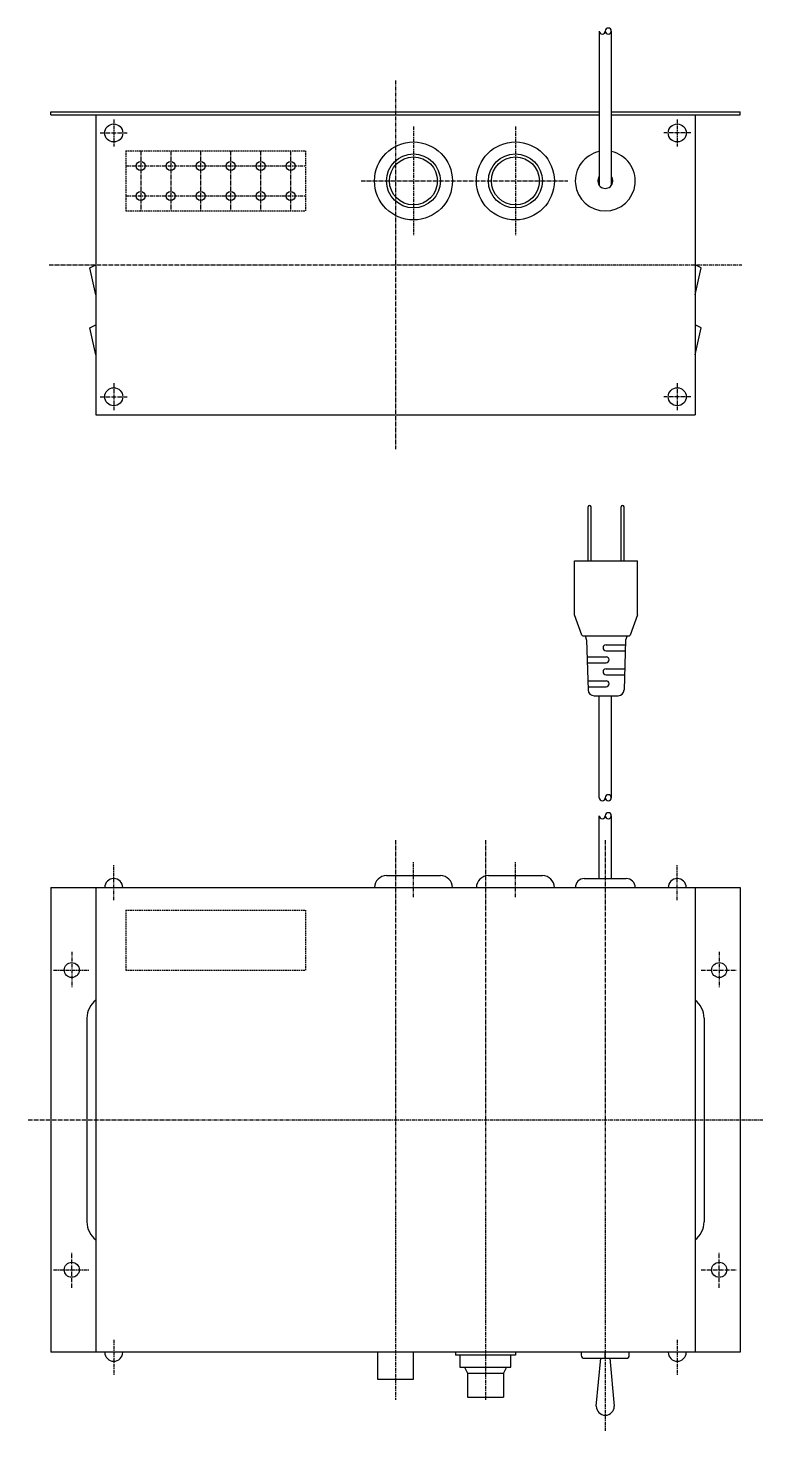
# Model space of a CAD drawing. Extents: x -182 to 547, y 88 to 811.
# Drawn here: x 31.9 to 277.1, y 343.3 to 811.3 of the extents above; entities that cross this region are included whole.
import ezdxf

# ---------------------------------------------------------------- set-up
doc = ezdxf.new("R2010")
doc.units = 0
doc.linetypes.add('CENTER', pattern=[2, 1.25, -0.25, 0.25, -0.25])
doc.linetypes.add('DASHED', pattern=[0.75, 0.5, -0.25])
doc.layers.get('0').update_dxf_attribs({"linetype": 'CONTINUOUS'})
doc.layers.add('CENTER', color=1, linetype='CENTER')

msp = doc.modelspace()

# ---------------------------------------------------------------- linework, layer by layer
at = {"color": 7, "linetype": 'CONTINUOUS'}
for p, q in [((222.49, 810.31), (222.49, 758.81)), ((226.49, 810.31), (226.49, 758.81)), ((39.49, 783.31), (222.49, 783.31)), ((39.49, 782.31), (39.49, 783.31)), ((39.49, 782.31), (222.49, 782.31)), ((54.49, 782.31), (54.49, 682.31)), ((226.49, 783.31), (269.49, 783.31)), ((226.49, 782.31), (269.49, 782.31)), ((254.49, 782.31), (254.49, 682.31)), ((269.49, 782.31), (269.49, 783.31)), ((52.49, 731.31), (54.49, 732.31)), ((54.49, 722.31), (52.49, 731.31)), ((256.49, 731.31), (254.49, 732.31)), ((254.49, 722.31), (256.49, 731.31)), ((52.49, 711.31), (54.49, 712.31)), ((256.49, 711.31), (254.49, 712.31)), ((54.49, 702.31), (52.49, 711.31)), ((254.49, 702.31), (256.49, 711.31)), ((54.49, 682.31), (254.49, 682.31)), ((218.73, 633.56), (218.73, 651.56)), ((219.73, 633.56), (219.73, 651.56)), ((229.73, 633.56), (229.73, 651.56)), ((230.73, 633.56), (230.73, 651.56)), ((214.23, 633.56), (235.23, 633.56)), ((214.23, 615.56), (214.23, 633.56)), ((235.23, 615.56), (235.23, 633.56)), ((216.66, 608.76), (214.23, 615.56)), ((235.23, 615.56), (232.81, 608.76)), ((216.95, 608.56), (232.52, 608.56)), ((217.73, 608.56), (218.23, 607.06)), ((231.73, 608.56), (231.23, 607.06)), ((218.23, 607.06), (218.73, 590.56)), ((224.73, 605.56), (231.19, 605.56)), ((231.23, 607.06), (230.73, 590.56)), ((218.4, 601.56), (224.73, 601.56)), ((218.46, 599.56), (224.73, 599.56)), ((224.73, 603.56), (231.13, 603.56)), ((224.73, 597.56), (230.95, 597.56)), ((224.73, 595.56), (230.89, 595.56)), ((218.64, 593.56), (224.73, 593.56)), ((218.7, 591.56), (224.73, 591.56)), ((220.73, 588.56), (228.73, 588.56)), ((222.49, 554.56), (222.49, 588.56)), ((226.49, 588.56), (226.49, 554.56)), ((222.49, 527.56), (222.49, 548.56)), ((226.49, 548.56), (226.49, 527.56)), ((39.49, 524.56), (39.49, 369.56)), ((39.49, 524.56), (269.49, 524.56)), ((54.49, 524.56), (54.49, 369.56)), ((147.49, 524.56), (147.49, 524.56)), ((151.49, 528.56), (169.49, 528.56)), ((151.49, 528.56), (169.49, 528.56)), ((173.49, 524.56), (173.49, 524.56)), ((181.49, 524.56), (181.49, 524.56)), ((185.49, 528.56), (203.49, 528.56)), ((185.49, 528.56), (203.49, 528.56)), ((207.49, 524.56), (207.49, 524.56)), ((214.49, 524.56), (214.49, 524.56)), ((217.49, 527.56), (231.49, 527.56)), ((234.49, 524.56), (234.49, 524.56)), ((254.49, 524.56), (254.49, 369.56)), ((269.49, 524.56), (269.49, 369.56)), ((51.49, 481.06), (51.49, 413.06)), ((257.49, 481.06), (257.49, 413.06)), ((269.49, 369.56), (39.49, 369.56)), ((148.49, 369.56), (148.49, 360.56)), ((160.49, 360.56), (160.49, 369.56)), ((174.49, 369.56), (174.49, 368.56)), ((194.49, 368.56), (174.49, 368.56)), ((175.99, 368.56), (175.99, 364.56)), ((192.99, 364.56), (192.99, 368.56)), ((194.49, 369.56), (194.49, 368.56)), ((194.49, 369.56), (194.49, 369.56)), ((216.49, 369.56), (216.49, 368.56)), ((217.49, 367.56), (231.49, 367.56)), ((224.49, 367.56), (224.49, 369.56)), ((232.49, 368.56), (232.49, 369.56)), ((148.49, 360.56), (160.49, 360.56)), ((175.99, 364.56), (192.99, 364.56)), ((177.49, 364.56), (178.49, 362.56)), ((178.49, 362.56), (190.49, 362.56)), ((178.49, 362.56), (178.49, 354.56)), ((191.49, 364.56), (190.49, 362.56)), ((190.49, 362.56), (190.49, 354.56)), ((178.49, 354.56), (190.49, 354.56))]:
    msp.add_line(p, q, dxfattribs=at)
at = {"color": 3, "linetype": 'DASHED'}
for p, q in [((64.49, 770.31), (124.49, 770.31)), ((64.49, 770.31), (64.49, 750.31)), ((124.49, 770.31), (124.49, 750.31)), ((64.49, 750.31), (124.49, 750.31)), ((64.49, 517.06), (124.49, 517.06)), ((64.49, 517.06), (64.49, 497.06)), ((124.49, 517.06), (124.49, 497.06)), ((64.49, 497.06), (124.49, 497.06))]:
    msp.add_line(p, q, dxfattribs=at)
for p, q in [((221.49, 351.56), (222.99, 367.56)), ((225.99, 367.56), (227.49, 351.56))]:
    msp.add_line(p, q)
at = {"color": 7, "linetype": 'CONTINUOUS'}
for centre, radius in [((60.49, 776.31), 3), ((248.49, 776.31), 3), ((160.49, 760.31), 13), ((194.49, 760.31), 13), ((160.49, 760.31), 9), ((160.49, 760.31), 8), ((194.49, 760.31), 9), ((194.49, 760.31), 8), ((69.49, 765.31), 1.5), ((79.49, 765.31), 1.5), ((89.49, 765.31), 1.5), ((99.49, 765.31), 1.5), ((109.49, 765.31), 1.5), ((119.49, 765.31), 1.5), ((69.49, 755.31), 1.5), ((79.49, 755.31), 1.5), ((89.49, 755.31), 1.5), ((99.49, 755.31), 1.5), ((109.49, 755.31), 1.5), ((119.49, 755.31), 1.5), ((60.49, 688.31), 3), ((248.49, 688.31), 3), ((46.49, 497.06), 2.5), ((262.49, 497.06), 2.5), ((46.49, 397.06), 2.5), ((262.49, 397.06), 2.5)]:
    msp.add_circle(centre, radius, dxfattribs=at)
for centre, radius, start, end in [((223.49, 810.31), 1, 180, 0), ((225.49, 810.31), 1, 0, 180), ((225.49, 810.31), 1, 180, 0), ((224.49, 760.31), 10, 101.537, 78.463), ((224.49, 760.31), 2.5, 143.1301, 36.8699), ((219.23, 651.56), 0.5, 360, 180), ((230.23, 651.56), 0.5, 360, 180), ((216.95, 608.86), 0.3, 199.6538, 270), ((232.52, 608.86), 0.3, 270, 340.3462), ((224.73, 604.56), 1, 90, 270), ((224.73, 600.56), 1, 270, 90), ((224.73, 596.56), 1, 90, 270), ((220.73, 590.56), 2, 180, 270), ((224.73, 592.56), 1, 270, 90), ((228.73, 590.56), 2, 270, 0), ((223.49, 554.56), 1, 180, 0), ((225.49, 554.56), 1, 0, 180), ((225.49, 554.56), 1, 180, 0), ((223.49, 548.56), 1, 180, 0), ((225.49, 548.56), 1, 0, 180), ((225.49, 548.56), 1, 180, 0), ((60.49, 524.56), 3, 0, 180), ((151.49, 524.56), 4, 90, 180), ((169.49, 524.56), 4, 0, 90), ((185.49, 524.56), 4, 90, 180), ((203.49, 524.56), 4, 0, 90), ((217.49, 524.56), 3, 90, 180), ((231.49, 524.56), 3, 0, 90), ((248.49, 524.56), 3, 0, 180), ((59.67, 480.72), 8.18, 129.2386, 177.6313), ((249.32, 480.72), 8.18, 2.3687, 50.7614), ((59.67, 413.39), 8.18, 182.3687, 230.7614), ((249.32, 413.39), 8.18, 309.2386, 357.6313), ((60.49, 369.56), 3, 180, 0), ((217.49, 368.56), 1, 180, 270), ((231.49, 368.56), 1, 270, 0), ((248.49, 369.56), 3, 180, 0)]:
    msp.add_arc(centre, radius, start, end, dxfattribs=at)
msp.add_arc((224.49, 351.56), 3, 180, 0)
at = {"layer": 'CENTER', "color": 1, "linetype": 'CENTER'}
for p, q in [((154.49, 793.85), (154.49, 670.78)), ((60.49, 780.81), (60.49, 771.81)), ((160.49, 778.45), (160.49, 742.18)), ((194.49, 778.45), (194.49, 742.18)), ((248.49, 780.81), (248.49, 771.81)), ((55.99, 776.31), (64.99, 776.31)), ((252.99, 776.31), (243.99, 776.31)), ((69.49, 770.31), (69.49, 750.31)), ((79.49, 770.31), (79.49, 750.31)), ((89.49, 770.31), (89.49, 750.31)), ((99.49, 770.31), (99.49, 750.31)), ((109.49, 770.31), (109.49, 750.31)), ((119.49, 770.31), (119.49, 750.31)), ((64.49, 765.31), (124.49, 765.31)), ((143.03, 760.31), (211.96, 760.31)), ((64.49, 755.31), (124.49, 755.31)), ((38.99, 732.31), (270, 732.31)), ((60.49, 692.81), (60.49, 683.81)), ((248.49, 692.81), (248.49, 683.81)), ((55.99, 688.31), (64.99, 688.31)), ((252.99, 688.31), (243.99, 688.31)), ((154.49, 540.4), (154.49, 353.71)), ((184.49, 540.4), (184.49, 353.71)), ((224.49, 540.4), (224.49, 343.31)), ((60.49, 520.38), (60.49, 532.05)), ((160.49, 521.38), (160.49, 533.05)), ((194.49, 521.38), (194.49, 533.05)), ((248.49, 520.38), (248.49, 532.05)), ((46.49, 503.11), (46.49, 491.12)), ((262.49, 503.11), (262.49, 491.12)), ((40.44, 497.06), (52.43, 497.06)), ((256.44, 497.06), (268.43, 497.06)), ((31.91, 447.06), (277.08, 447.06)), ((46.49, 391), (46.49, 403)), ((262.49, 391), (262.49, 403)), ((40.44, 397.06), (52.43, 397.06)), ((256.44, 397.06), (268.43, 397.06)), ((60.49, 373.73), (60.49, 362.06)), ((248.49, 373.73), (248.49, 362.06))]:
    msp.add_line(p, q, dxfattribs=at)

doc.saveas('drawing.dxf')
